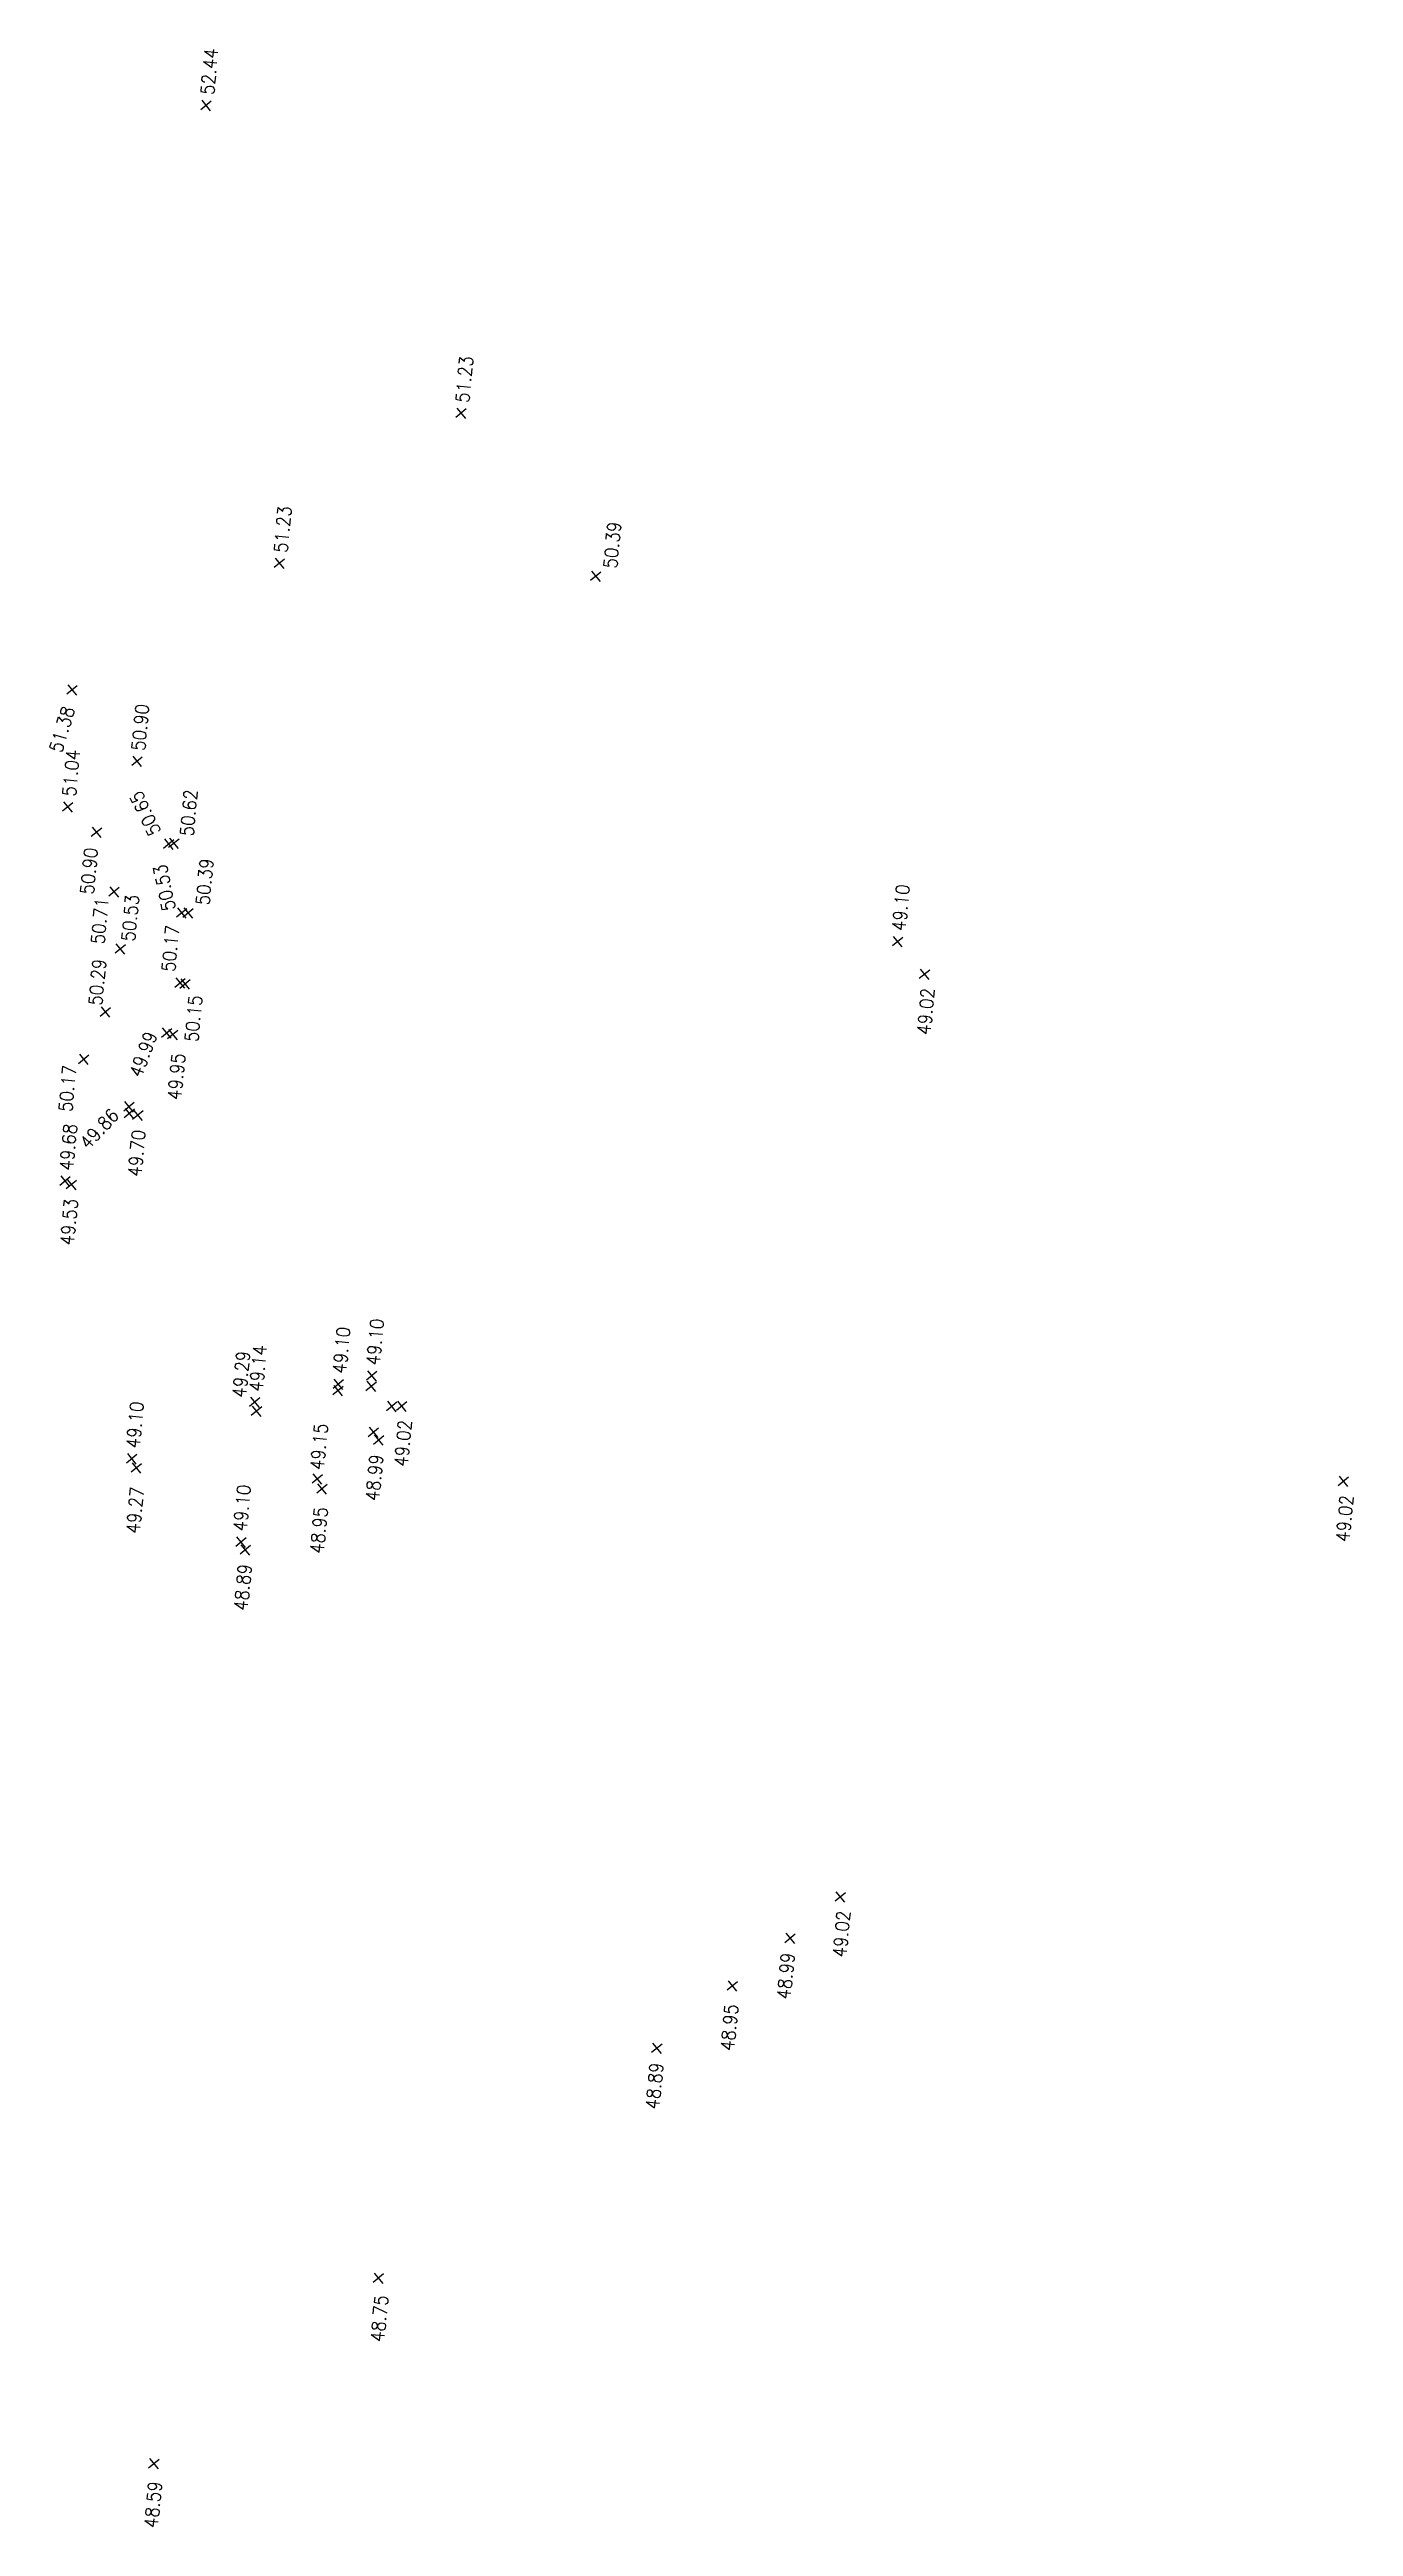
# Model space of a CAD drawing. Header units: metres. Extents: x 815 to 1022, y 915 to 1121.
# Drawn here: x 983.4 to 1022.2, y 987.7 to 1061.3 of the extents above; entities that cross this region are included whole.
import ezdxf
from ezdxf.enums import TextEntityAlignment as Align

# ---------------------------------------------------------------- set-up
doc = ezdxf.new("R2010")
doc.units = ezdxf.units.M
doc.header["$LTSCALE"] = 2
doc.header["$PDMODE"] = 35
doc.header["$PDSIZE"] = 0.002
for name, color, linetype in [('__TOPO', 7, 'Continuous'), ('ASPHALT', 5, 'Continuous'), ('CURB', 5, 'Continuous'), ('ELEV', 1, 'Continuous'), ('GUTTER', 7, 'Continuous'), ('NAME', 7, 'Continuous'), ('NOTE', 2, 'Continuous'), ('X-OVER', 7, 'Continuous')]:
    doc.layers.add(name, color=color, linetype=linetype)
doc.styles.add('ROMANS', font='ROMANS.SHX')

# ---------------------------------------------------------------- blocks, each defined once
blk = doc.blocks.new('CROSS-UNDERHILL')
at = {"color": 1}
for p, q in [((0.001, 0), (-0.001, 0)), ((0, 0.001), (0, -0.001))]:
    blk.add_line(p, q, dxfattribs=at)
blk = doc.blocks.new('Point-Underhill')
at = {"lineweight": 0}
blk.add_point((0, 0), dxfattribs=at)
at = {"layer": '__TOPO'}
blk.add_point((0, 0), dxfattribs=at)
at = {"lineweight": 0}
blk.add_blockref('CROSS-UNDERHILL', (0, 0), dxfattribs=at)
at = {"layer": 'ELEV', "lineweight": 0, "style": 'ROMANS', "width": 0.9}
for tag, p in [('ELEV2', (-0.00106, 0.00325)), ('ELEV', (0.00114, 0.00112))]:
    blk.add_attdef(tag, text='', height=0.002, rotation=45, dxfattribs=at).set_placement(p, align=Align.MIDDLE_LEFT)
at = {"layer": 'NAME', "lineweight": 0, "style": 'ROMANS', "width": 0.9}
blk.add_attdef('NAME', text='', height=0.002, dxfattribs=at).set_placement((-0.00267, 0.00004), align=Align.MIDDLE_RIGHT)
at = {"layer": 'NOTE', "lineweight": 0, "style": 'ROMANS', "width": 0.9}
for tag, p in [('NOTE', (-0.00047, -0.00269)), ('NOTE2', (-0.00047, -0.00595))]:
    blk.add_attdef(tag, text='', height=0.002, dxfattribs=at).set_placement(p, align=Align.TOP_CENTER)

msp = doc.modelspace()

# ---------------------------------------------------------------- block references
at = {"layer": 'ASPHALT'}
ref = msp.add_blockref('Point-Underhill', (995.649, 1050.516, 51.23), dxfattribs=dict(at, xscale=200.0000000000001, yscale=200.0000000000001, zscale=0.8000000000000007, rotation=39.54500000000002))
ref.add_attrib('ELEV', '51.23', dxfattribs={"layer": 'ELEV', "lineweight": 0, "height": 0.4, "rotation": 84.545, "style": 'ROMANS', "width": 0.9}).set_placement((995.681, 1050.834), align=Align.MIDDLE_LEFT)
ref = msp.add_blockref('Point-Underhill', (990.253, 1046.059, 51.23), dxfattribs=dict(at, xscale=200.0000000000001, yscale=200.0000000000001, zscale=0.8000000000000007, rotation=39.54500000000002))
ref.add_attrib('ELEV', '51.23', dxfattribs={"layer": 'ELEV', "lineweight": 0, "height": 0.4, "rotation": 84.545, "style": 'ROMANS', "width": 0.9}).set_placement((990.286, 1046.377), align=Align.MIDDLE_LEFT)
at = {"layer": 'CURB'}
ref = msp.add_blockref('Point-Underhill', (984.095, 1042.297, 51.38), dxfattribs=dict(at, xscale=200, yscale=200, zscale=0.8000000000000007, rotation=39.54500000000004))
ref.add_attrib('ELEV', '51.38', dxfattribs={"layer": 'ELEV', "lineweight": 0, "height": 0.4, "rotation": 73.32091, "style": 'ROMANS', "width": 0.9}).set_placement((983.594, 1040.462), align=Align.MIDDLE_LEFT)
ref = msp.add_blockref('Point-Underhill', (987.348, 1035.671, 50.53), dxfattribs=dict(at, xscale=200, yscale=200, zscale=0.8000000000000007, rotation=39.54500000000004))
ref.add_attrib('ELEV', '50.53', dxfattribs={"layer": 'ELEV', "lineweight": 0, "height": 0.4, "rotation": 101.64863, "style": 'ROMANS', "width": 0.9}).set_placement((986.974, 1035.745), align=Align.MIDDLE_LEFT)
ref = msp.add_blockref('Point-Underhill', (983.884, 1027.709, 49.68), dxfattribs=dict(at, xscale=200.0000000000001, yscale=200.0000000000001, zscale=0.8000000000000007, rotation=39.54500000000002))
ref.add_attrib('ELEV', '49.68', dxfattribs={"layer": 'ELEV', "lineweight": 0, "height": 0.4, "rotation": 84.545, "style": 'ROMANS', "width": 0.9}).set_placement((983.916, 1028.027), align=Align.MIDDLE_LEFT)
ref = msp.add_blockref('Point-Underhill', (985.796, 1029.715, 49.86), dxfattribs=dict(at, xscale=200, yscale=200, zscale=0.8000000000000007, rotation=39.54500000000004))
ref.add_attrib('ELEV', '49.86', dxfattribs={"layer": 'ELEV', "lineweight": 0, "height": 0.4, "rotation": 46.90828, "style": 'ROMANS', "width": 0.9}).set_placement((984.427, 1028.754), align=Align.MIDDLE_LEFT)
ref = msp.add_blockref('Point-Underhill', (989.572, 1020.874, 49.29), dxfattribs=dict(at, xscale=200, yscale=200, zscale=0.8000000000000007, rotation=39.54500000000004))
ref.add_attrib('ELEV', '49.29', dxfattribs={"layer": 'ELEV', "lineweight": 0, "height": 0.4, "rotation": 84.545, "style": 'ROMANS', "width": 0.9}).set_placement((989.052, 1021.28), align=Align.MIDDLE_LEFT)
at = {"layer": 'CURB', "zscale": 0.8000000000000007}
for p, xscale, yscale, rotation in [((991.994, 1021.483, 49.28), 200, 200, 39.54500000000004), ((992.978, 1021.611, 49.27), 200.0000000000001, 200.0000000000001, 39.54500000000002), ((993.586, 1021.014, 49.21), 200, 200, 39.54500000000004), ((993.044, 1020.244, 49.18), 200, 200, 39.54500000000004)]:
    msp.add_blockref('Point-Underhill', p, dxfattribs=dict(at, xscale=xscale, yscale=yscale, rotation=rotation))
at = {"layer": 'CURB'}
ref = msp.add_blockref('Point-Underhill', (991.376, 1018.859, 49.15), dxfattribs=dict(at, xscale=200, yscale=200, zscale=0.8000000000000007, rotation=39.54500000000004))
ref.add_attrib('ELEV', '49.15', dxfattribs={"layer": 'ELEV', "lineweight": 0, "height": 0.4, "rotation": 84.545, "style": 'ROMANS', "width": 0.9}).set_placement((991.364, 1019.128), align=Align.MIDDLE_LEFT)
ref = msp.add_blockref('Point-Underhill', (986.002, 1019.188, 49.27), dxfattribs=dict(at, xscale=200.0000000000001, yscale=200.0000000000001, zscale=0.8000000000000007, rotation=39.54500000000002))
ref.add_attrib('ELEV', '49.27', dxfattribs={"layer": 'ELEV', "lineweight": 0, "height": 0.4, "rotation": 84.545, "style": 'ROMANS', "width": 0.9}).set_placement((985.899, 1017.244), align=Align.MIDDLE_LEFT)
ref = msp.add_blockref('Point-Underhill', (989.108, 1016.984, 49.1), dxfattribs=dict(at, xscale=200.0000000000001, yscale=200.0000000000001, zscale=0.8000000000000007, rotation=39.54500000000002))
ref.add_attrib('ELEV', '49.10', dxfattribs={"layer": 'ELEV', "lineweight": 0, "height": 0.4, "rotation": 84.545, "style": 'ROMANS', "width": 0.9}).set_placement((989.074, 1017.309), align=Align.MIDDLE_LEFT)
at = {"layer": 'GUTTER'}
ref = msp.add_blockref('Point-Underhill', (988.073, 1059.657, 52.374), dxfattribs=dict(at, xscale=200, yscale=200, zscale=0.8000000000000007, rotation=39.54500000000004))
ref.add_attrib('ELEV', '52.44', dxfattribs={"layer": 'ELEV', "lineweight": 0, "height": 0.4, "rotation": 84.545, "style": 'ROMANS', "width": 0.9}).set_placement((988.106, 1059.975, -0.066), align=Align.MIDDLE_LEFT)
ref = msp.add_blockref('Point-Underhill', (999.65, 1045.672, 50.39), dxfattribs=dict(at, xscale=200, yscale=200, zscale=0.8000000000000007, rotation=39.54500000000004))
ref.add_attrib('ELEV', '50.39', dxfattribs={"layer": 'ELEV', "lineweight": 0, "height": 0.4, "rotation": 84.545, "style": 'ROMANS', "width": 0.9}).set_placement((1000.075, 1045.911), align=Align.MIDDLE_LEFT)
ref = msp.add_blockref('Point-Underhill', (987.116, 1037.742, 50.62), dxfattribs=dict(at, xscale=200, yscale=200, zscale=0.8000000000000007, rotation=39.54500000000004))
ref.add_attrib('ELEV', '50.62', dxfattribs={"layer": 'ELEV', "lineweight": 0, "height": 0.4, "rotation": 84.545, "style": 'ROMANS', "width": 0.9}).set_placement((987.495, 1037.956), align=Align.MIDDLE_LEFT)
ref = msp.add_blockref('Point-Underhill', (987.541, 1035.67, 50.39), dxfattribs=dict(at, xscale=200, yscale=200, zscale=0.8000000000000007, rotation=39.54500000000004))
ref.add_attrib('ELEV', '50.39', dxfattribs={"layer": 'ELEV', "lineweight": 0, "height": 0.4, "rotation": 84.545, "style": 'ROMANS', "width": 0.9}).set_placement((987.966, 1035.909), align=Align.MIDDLE_LEFT)
ref = msp.add_blockref('Point-Underhill', (1008.613, 1034.821, 49.1), dxfattribs=dict(at, xscale=200.0000000000001, yscale=200.0000000000001, zscale=0.8000000000000007, rotation=39.54500000000002))
ref.add_attrib('ELEV', '49.10', dxfattribs={"layer": 'ELEV', "lineweight": 0, "height": 0.4, "rotation": 84.545, "style": 'ROMANS', "width": 0.9}).set_placement((1008.646, 1035.139), align=Align.MIDDLE_LEFT)
ref = msp.add_blockref('Point-Underhill', (987.448, 1033.56, 50.15), dxfattribs=dict(at, xscale=200, yscale=200, zscale=0.8000000000000007, rotation=39.54500000000004))
ref.add_attrib('ELEV', '50.15', dxfattribs={"layer": 'ELEV', "lineweight": 0, "height": 0.4, "rotation": 84.545, "style": 'ROMANS', "width": 0.9}).set_placement((987.635, 1031.846), align=Align.MIDDLE_LEFT)
ref = msp.add_blockref('Point-Underhill', (1009.414, 1033.851, 49.02), dxfattribs=dict(at, xscale=200.0000000000001, yscale=200.0000000000001, zscale=0.8000000000000007, rotation=39.54500000000002))
ref.add_attrib('ELEV', '49.02', dxfattribs={"layer": 'ELEV', "lineweight": 0, "height": 0.4, "rotation": 84.545, "style": 'ROMANS', "width": 0.9}).set_placement((1009.388, 1032.058), align=Align.MIDDLE_LEFT)
ref = msp.add_blockref('Point-Underhill', (987.086, 1032.058, 49.95), dxfattribs=dict(at, xscale=200, yscale=200, zscale=0.8000000000000007, rotation=39.54500000000004))
ref.add_attrib('ELEV', '49.95', dxfattribs={"layer": 'ELEV', "lineweight": 0, "height": 0.4, "rotation": 84.545, "style": 'ROMANS', "width": 0.9}).set_placement((987.127, 1030.124), align=Align.MIDDLE_LEFT)
ref = msp.add_blockref('Point-Underhill', (986.048, 1029.665, 49.7), dxfattribs=dict(at, xscale=200.0000000000001, yscale=200.0000000000001, zscale=0.8000000000000007, rotation=39.54500000000002))
ref.add_attrib('ELEV', '49.70', dxfattribs={"layer": 'ELEV', "lineweight": 0, "height": 0.4, "rotation": 84.545, "style": 'ROMANS', "width": 0.9}).set_placement((985.947, 1027.847), align=Align.MIDDLE_LEFT)
ref = msp.add_blockref('Point-Underhill', (984.076, 1027.604, 49.53), dxfattribs=dict(at, xscale=200.0000000000001, yscale=200.0000000000001, zscale=0.8000000000000007, rotation=39.54500000000002))
ref.add_attrib('ELEV', '49.53', dxfattribs={"layer": 'ELEV', "lineweight": 0, "height": 0.4, "rotation": 84.545, "style": 'ROMANS', "width": 0.9}).set_placement((983.938, 1025.801), align=Align.MIDDLE_LEFT)
ref = msp.add_blockref('Point-Underhill', (992.997, 1021.922, 49.1), dxfattribs=dict(at, xscale=200.0000000000001, yscale=200.0000000000001, zscale=0.8000000000000007, rotation=39.54500000000002))
ref.add_attrib('ELEV', '49.10', dxfattribs={"layer": 'ELEV', "lineweight": 0, "height": 0.4, "rotation": 84.545, "style": 'ROMANS', "width": 0.9}).set_placement((993.03, 1022.24), align=Align.MIDDLE_LEFT)
ref = msp.add_blockref('Point-Underhill', (989.521, 1021.139, 49.14), dxfattribs=dict(at, xscale=200.0000000000001, yscale=200.0000000000001, zscale=0.8000000000000007, rotation=39.54500000000002))
ref.add_attrib('ELEV', '49.14', dxfattribs={"layer": 'ELEV', "lineweight": 0, "height": 0.4, "rotation": 84.545, "style": 'ROMANS', "width": 0.9}).set_placement((989.553, 1021.457), align=Align.MIDDLE_LEFT)
ref = msp.add_blockref('Point-Underhill', (991.999, 1021.676, 49.1), dxfattribs=dict(at, xscale=200, yscale=200, zscale=0.8000000000000007, rotation=39.54500000000004))
ref.add_attrib('ELEV', '49.10', dxfattribs={"layer": 'ELEV', "lineweight": 0, "height": 0.4, "rotation": 84.545, "style": 'ROMANS', "width": 0.9}).set_placement((992.031, 1021.994), align=Align.MIDDLE_LEFT)
ref = msp.add_blockref('Point-Underhill', (993.884, 1021.022, 49.02), dxfattribs=dict(at, xscale=200.0000000000001, yscale=200.0000000000001, zscale=0.8000000000000007, rotation=39.54500000000002))
ref.add_attrib('ELEV', '49.02', dxfattribs={"layer": 'ELEV', "lineweight": 0, "height": 0.4, "rotation": 84.545, "style": 'ROMANS', "width": 0.9}).set_placement((993.858, 1019.229), align=Align.MIDDLE_LEFT)
ref = msp.add_blockref('Point-Underhill', (985.864, 1019.459, 49.1), dxfattribs=dict(at, xscale=200.0000000000001, yscale=200.0000000000001, zscale=0.8000000000000007, rotation=39.54500000000002))
ref.add_attrib('ELEV', '49.10', dxfattribs={"layer": 'ELEV', "lineweight": 0, "height": 0.4, "rotation": 84.545, "style": 'ROMANS', "width": 0.9}).set_placement((985.897, 1019.777), align=Align.MIDDLE_LEFT)
ref = msp.add_blockref('Point-Underhill', (993.199, 1020.017, 48.99), dxfattribs=dict(at, xscale=200.0000000000001, yscale=200.0000000000001, zscale=0.8000000000000007, rotation=39.54500000000002))
ref.add_attrib('ELEV', '48.99', dxfattribs={"layer": 'ELEV', "lineweight": 0, "height": 0.4, "rotation": 84.545, "style": 'ROMANS', "width": 0.9}).set_placement((993.006, 1018.208), align=Align.MIDDLE_LEFT)
ref = msp.add_blockref('Point-Underhill', (1021.855, 1018.789, 49.02), dxfattribs=dict(at, xscale=200.0000000000001, yscale=200.0000000000001, zscale=0.8000000000000007, rotation=39.54500000000002))
ref.add_attrib('ELEV', '49.02', dxfattribs={"layer": 'ELEV', "lineweight": 0, "height": 0.4, "rotation": 84.545, "style": 'ROMANS', "width": 0.9}).set_placement((1021.829, 1016.996), align=Align.MIDDLE_LEFT)
ref = msp.add_blockref('Point-Underhill', (991.514, 1018.567, 48.95), dxfattribs=dict(at, xscale=200, yscale=200, zscale=0.8000000000000007, rotation=39.54500000000004))
ref.add_attrib('ELEV', '48.95', dxfattribs={"layer": 'ELEV', "lineweight": 0, "height": 0.4, "rotation": 84.545, "style": 'ROMANS', "width": 0.9}).set_placement((991.359, 1016.646), align=Align.MIDDLE_LEFT)
ref = msp.add_blockref('Point-Underhill', (989.238, 1016.755, 48.89), dxfattribs=dict(at, xscale=200.0000000000001, yscale=200.0000000000001, zscale=0.8000000000000007, rotation=39.54500000000002))
ref.add_attrib('ELEV', '48.89', dxfattribs={"layer": 'ELEV', "lineweight": 0, "height": 0.4, "rotation": 84.545, "style": 'ROMANS', "width": 0.9}).set_placement((989.101, 1014.95), align=Align.MIDDLE_LEFT)
ref = msp.add_blockref('Point-Underhill', (1006.912, 1006.445, 49.02), dxfattribs=dict(at, xscale=200.0000000000001, yscale=200.0000000000001, zscale=0.8000000000000007, rotation=39.54500000000002))
ref.add_attrib('ELEV', '49.02', dxfattribs={"layer": 'ELEV', "lineweight": 0, "height": 0.4, "rotation": 84.545, "style": 'ROMANS', "width": 0.9}).set_placement((1006.885, 1004.652), align=Align.MIDDLE_LEFT)
ref = msp.add_blockref('Point-Underhill', (1005.421, 1005.215, 48.99), dxfattribs=dict(at, xscale=200.0000000000001, yscale=200.0000000000001, zscale=0.8000000000000007, rotation=39.54500000000002))
ref.add_attrib('ELEV', '48.99', dxfattribs={"layer": 'ELEV', "lineweight": 0, "height": 0.4, "rotation": 84.545, "style": 'ROMANS', "width": 0.9}).set_placement((1005.228, 1003.405), align=Align.MIDDLE_LEFT)
ref = msp.add_blockref('Point-Underhill', (1003.707, 1003.8, 48.95), dxfattribs=dict(at, xscale=200, yscale=200, zscale=0.8000000000000007, rotation=39.54500000000004))
ref.add_attrib('ELEV', '48.95', dxfattribs={"layer": 'ELEV', "lineweight": 0, "height": 0.4, "rotation": 84.545, "style": 'ROMANS', "width": 0.9}).set_placement((1003.552, 1001.879), align=Align.MIDDLE_LEFT)
ref = msp.add_blockref('Point-Underhill', (1001.464, 1001.948, 48.89), dxfattribs=dict(at, xscale=200.0000000000001, yscale=200.0000000000001, zscale=0.8000000000000007, rotation=39.54500000000002))
ref.add_attrib('ELEV', '48.89', dxfattribs={"layer": 'ELEV', "lineweight": 0, "height": 0.4, "rotation": 84.545, "style": 'ROMANS', "width": 0.9}).set_placement((1001.327, 1000.142), align=Align.MIDDLE_LEFT)
ref = msp.add_blockref('Point-Underhill', (993.194, 995.119, 48.75), dxfattribs=dict(at, xscale=200.0000000000001, yscale=200.0000000000001, zscale=0.8000000000000007, rotation=39.54500000000002))
ref.add_attrib('ELEV', '48.75', dxfattribs={"layer": 'ELEV', "lineweight": 0, "height": 0.4, "rotation": 84.545, "style": 'ROMANS', "width": 0.9}).set_placement((993.158, 993.234), align=Align.MIDDLE_LEFT)
ref = msp.add_blockref('Point-Underhill', (986.522, 989.609, 48.59), dxfattribs=dict(at, xscale=200.0000000000001, yscale=200.0000000000001, zscale=0.8000000000000007, rotation=39.54500000000002))
ref.add_attrib('ELEV', '48.59', dxfattribs={"layer": 'ELEV', "lineweight": 0, "height": 0.4, "rotation": 84.545, "style": 'ROMANS', "width": 0.9}).set_placement((986.435, 987.707), align=Align.MIDDLE_LEFT)
at = {"layer": 'X-OVER'}
ref = msp.add_blockref('Point-Underhill', (986.022, 1040.178, 50.9), dxfattribs=dict(at, xscale=200.0000000000001, yscale=200.0000000000001, zscale=0.8000000000000007, rotation=39.54500000000002))
ref.add_attrib('ELEV', '50.90', dxfattribs={"layer": 'ELEV', "lineweight": 0, "height": 0.4, "rotation": 84.545, "style": 'ROMANS', "width": 0.9}).set_placement((986.055, 1040.496), align=Align.MIDDLE_LEFT)
ref = msp.add_blockref('Point-Underhill', (983.967, 1038.822, 51.04), dxfattribs=dict(at, xscale=200, yscale=200, zscale=0.8000000000000007, rotation=39.54500000000004))
ref.add_attrib('ELEV', '51.04', dxfattribs={"layer": 'ELEV', "lineweight": 0, "height": 0.4, "rotation": 84.545, "style": 'ROMANS', "width": 0.9}).set_placement((984, 1039.14), align=Align.MIDDLE_LEFT)
ref = msp.add_blockref('Point-Underhill', (986.963, 1037.717, 50.65), dxfattribs=dict(at, xscale=200.0000000000001, yscale=200.0000000000001, zscale=0.8000000000000007, rotation=39.54500000000002))
ref.add_attrib('ELEV', '50.65', dxfattribs={"layer": 'ELEV', "lineweight": 0, "height": 0.4, "rotation": 115.94696, "style": 'ROMANS', "width": 0.9}).set_placement((986.568, 1038.005), align=Align.MIDDLE_LEFT)
ref = msp.add_blockref('Point-Underhill', (984.82, 1038.067, 50.9), dxfattribs=dict(at, xscale=200, yscale=200, zscale=0.8000000000000007, rotation=39.54500000000004))
ref.add_attrib('ELEV', '50.90', dxfattribs={"layer": 'ELEV', "lineweight": 0, "height": 0.4, "rotation": 84.545, "style": 'ROMANS', "width": 0.9}).set_placement((984.531, 1036.227), align=Align.MIDDLE_LEFT)
ref = msp.add_blockref('Point-Underhill', (985.343, 1036.3, 50.71), dxfattribs=dict(at, xscale=200, yscale=200, zscale=0.8000000000000007, rotation=39.54500000000004))
ref.add_attrib('ELEV', '50.71', dxfattribs={"layer": 'ELEV', "lineweight": 0, "height": 0.4, "rotation": 84.545, "style": 'ROMANS', "width": 0.9}).set_placement((984.85, 1034.75), align=Align.MIDDLE_LEFT)
ref = msp.add_blockref('Point-Underhill', (985.524, 1034.603, 50.53), dxfattribs=dict(at, xscale=200.0000000000001, yscale=200.0000000000001, zscale=0.8000000000000007, rotation=39.54500000000002))
ref.add_attrib('ELEV', '50.53', dxfattribs={"layer": 'ELEV', "lineweight": 0, "height": 0.4, "rotation": 84.545, "style": 'ROMANS', "width": 0.9}).set_placement((985.756, 1034.833), align=Align.MIDDLE_LEFT)
ref = msp.add_blockref('Point-Underhill', (987.303, 1033.59, 50.17), dxfattribs=dict(at, xscale=200, yscale=200, zscale=0.8000000000000007, rotation=39.54500000000004))
ref.add_attrib('ELEV', '50.17', dxfattribs={"layer": 'ELEV', "lineweight": 0, "height": 0.4, "rotation": 84.545, "style": 'ROMANS', "width": 0.9}).set_placement((986.949, 1033.93), align=Align.MIDDLE_LEFT)
ref = msp.add_blockref('Point-Underhill', (985.082, 1032.729, 50.29), dxfattribs=dict(at, xscale=200, yscale=200, zscale=0.8000000000000007, rotation=39.54500000000004))
ref.add_attrib('ELEV', '50.29', dxfattribs={"layer": 'ELEV', "lineweight": 0, "height": 0.4, "rotation": 84.545, "style": 'ROMANS', "width": 0.9}).set_placement((984.779, 1032.925), align=Align.MIDDLE_LEFT)
ref = msp.add_blockref('Point-Underhill', (986.9, 1032.105, 49.99), dxfattribs=dict(at, xscale=200, yscale=200, zscale=0.8000000000000007, rotation=39.54500000000004))
ref.add_attrib('ELEV', '49.99', dxfattribs={"layer": 'ELEV', "lineweight": 0, "height": 0.4, "rotation": 69.51266, "style": 'ROMANS', "width": 0.9}).set_placement((985.962, 1030.825), align=Align.MIDDLE_LEFT)
ref = msp.add_blockref('Point-Underhill', (984.439, 1031.323, 50.17), dxfattribs=dict(at, xscale=200.0000000000001, yscale=200.0000000000001, zscale=0.8000000000000007, rotation=39.54500000000002))
ref.add_attrib('ELEV', '50.17', dxfattribs={"layer": 'ELEV', "lineweight": 0, "height": 0.4, "rotation": 84.545, "style": 'ROMANS', "width": 0.9}).set_placement((983.891, 1029.77), align=Align.MIDDLE_LEFT)
at = {"layer": 'X-OVER', "xscale": 200.0000000000001, "yscale": 200.0000000000001, "zscale": 0.8000000000000007, "rotation": 39.54500000000002}
msp.add_blockref('Point-Underhill', (985.782, 1029.915, 49.86), dxfattribs=at)

doc.saveas('drawing.dxf')
